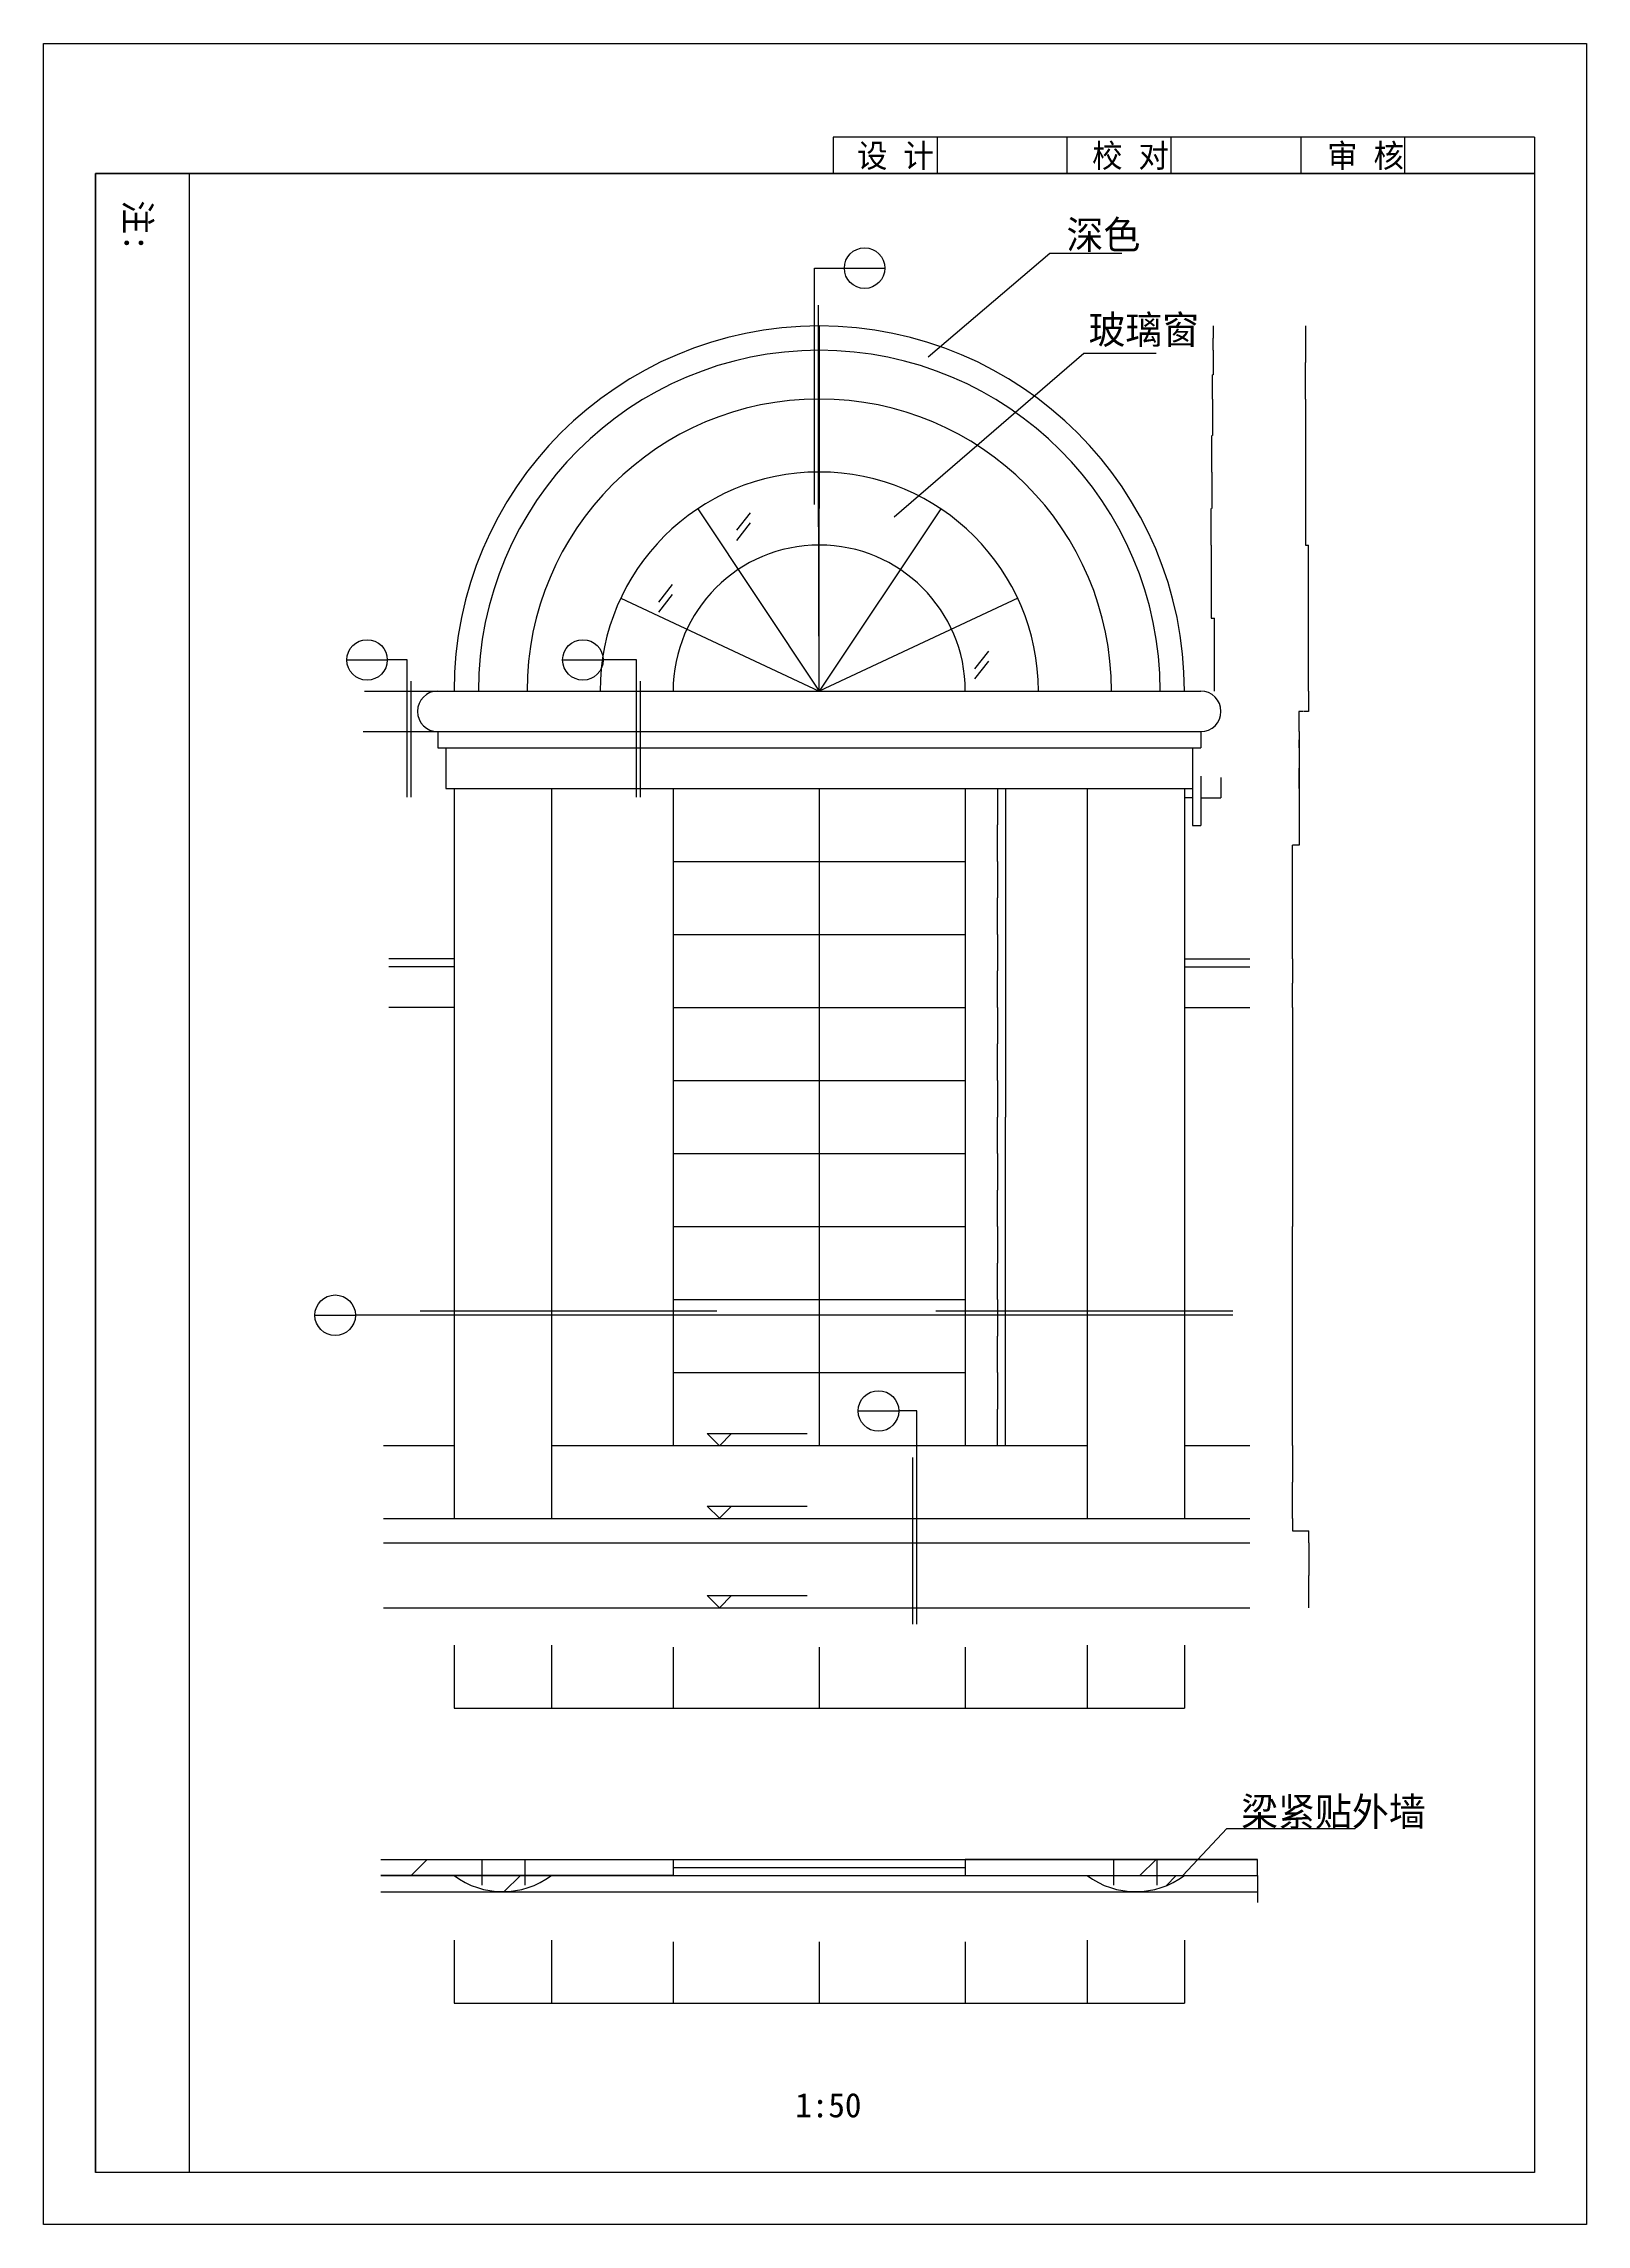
# Model space of a CAD drawing. Header units: metres. Extents: x 0 to 37952, y 0 to 32581.
# Drawn here: x 18944 to 37952, y 5701 to 32581 of the extents above; entities that cross this region are included whole.
import ezdxf

# ---------------------------------------------------------------- set-up
doc = ezdxf.new("R2010")
doc.units = ezdxf.units.M
for name, color, linetype in [('DIMENSION$', 3, 'Continuous'), ('PL', 5, 'Continuous'), ('PUB_DIM', 3, 'Continuous'), ('PUB_TEXT', 7, 'Continuous'), ('SYMBLE$', 7, 'Continuous'), ('TK', 143, 'Continuous')]:
    doc.layers.add(name, color=color, linetype=linetype)
doc.dimstyles.get("Standard").update_dxf_attribs({"dimtxt": 2.5, "dimasz": 2.5, "dimexe": 1.25, "dimexo": 0.625, "dimtad": 1, "dimcen": 2.5, "dimazin": 3, "dimtfac": 1, "dimtmove": 0, "dimatfit": 3})

# ---------------------------------------------------------------- blocks, each defined once
blk = doc.blocks.new('_INDEX')
blk.add_line((-0.5, 0), (0.5, 0))
blk.add_circle((0, 0), 0.5)
blk = doc.blocks.new('*D1')
for p, q in [((34490.77, 29100), (34490.77, 28650)), ((34490.52, 28650), (34490.27, 28650)), ((34490.77, 28200), (34490.77, 28650)), ((34490.77, 28650), (34490.77, 28650)), ((34491.02, 28650), (34491.27, 28650))]:
    blk.add_line(p, q)
at = {"layer": 'Defpoints'}
for p in [(34490.77, 29100), (34490.77, 28650), (34490.77, 28200)]:
    blk.add_point(p, dxfattribs=at)
at = {"layer": 'DIMENSION$', "insert": (34490.77, 28651.125), "char_height": 1, "attachment_point": 5}
blk.add_mtext('0', dxfattribs=at)
blk = doc.blocks.new('*D2')
for p, q in [((34490.77, 28200), (34490.77, 26400)), ((34491.02, 26400), (34507.775, 26400)), ((34512.775, 26400), (34529.53, 26400)), ((34529.78, 24600), (34529.78, 26400))]:
    blk.add_line(p, q)
at = {"layer": 'Defpoints'}
for p in [(34490.77, 28200), (34490.77, 26400), (34529.78, 24600)]:
    blk.add_point(p, dxfattribs=at)
at = {"layer": 'DIMENSION$', "insert": (34510.275, 26400), "char_height": 1, "attachment_point": 5}
blk.add_mtext('39,01', dxfattribs=at)
blk = doc.blocks.new('*D3')
for p, q in [((34529.78, 24600), (34529.78, 24350)), ((34467.545, 24350), (34411.06, 24350)), ((34411.31, 24100), (34411.31, 24350)), ((34530.03, 24350), (34473.545, 24350))]:
    blk.add_line(p, q)
at = {"layer": 'Defpoints'}
for p in [(34529.78, 24600), (34529.78, 24350), (34411.31, 24100)]:
    blk.add_point(p, dxfattribs=at)
at = {"layer": 'DIMENSION$', "insert": (34470.545, 24350), "char_height": 1, "attachment_point": 5}
blk.add_mtext('118,47', dxfattribs=at)
blk = doc.blocks.new('*D4')
for p, q in [((34411.31, 24100), (34411.31, 22700)), ((34368.045, 22700), (34329.53, 22700)), ((34329.78, 21300), (34329.78, 22700)), ((34411.56, 22700), (34373.045, 22700))]:
    blk.add_line(p, q)
at = {"layer": 'Defpoints'}
for p in [(34411.31, 24100), (34411.31, 22700), (34329.78, 21300)]:
    blk.add_point(p, dxfattribs=at)
at = {"layer": 'DIMENSION$', "insert": (34370.545, 22700), "char_height": 1, "attachment_point": 5}
blk.add_mtext('81,53', dxfattribs=at)
blk = doc.blocks.new('*D5')
for p, q in [((34329.78, 21300), (34329.78, 21000)), ((34329.53, 21000), (34329.28, 21000)), ((34329.78, 20700), (34329.78, 21000)), ((34329.78, 21000), (34329.78, 21000)), ((34330.03, 21000), (34330.28, 21000))]:
    blk.add_line(p, q)
at = {"layer": 'Defpoints'}
for p in [(34329.78, 21300), (34329.78, 21000), (34329.78, 20700)]:
    blk.add_point(p, dxfattribs=at)
at = {"layer": 'DIMENSION$', "insert": (34329.78, 21001.125), "char_height": 1, "attachment_point": 5}
blk.add_mtext('0', dxfattribs=at)
blk = doc.blocks.new('*D6')
for p, q in [((34329.78, 20700), (34329.78, 18000)), ((34329.53, 18000), (34329.28, 18000)), ((34329.78, 15300), (34329.78, 18000)), ((34329.78, 18000), (34329.78, 18000)), ((34330.03, 18000), (34330.28, 18000))]:
    blk.add_line(p, q)
at = {"layer": 'Defpoints'}
for p in [(34329.78, 20700), (34329.78, 18000), (34329.78, 15300)]:
    blk.add_point(p, dxfattribs=at)
at = {"layer": 'DIMENSION$', "insert": (34329.78, 18001.125), "char_height": 1, "attachment_point": 5}
blk.add_mtext('0', dxfattribs=at)
blk = doc.blocks.new('*D7')
for p, q in [((34329.78, 15300), (34329.78, 14850)), ((34329.53, 14850), (34329.28, 14850)), ((34329.78, 14400), (34329.78, 14850)), ((34329.78, 14850), (34329.78, 14850)), ((34330.03, 14850), (34330.28, 14850))]:
    blk.add_line(p, q)
at = {"layer": 'Defpoints'}
for p in [(34329.78, 15300), (34329.78, 14850), (34329.78, 14400)]:
    blk.add_point(p, dxfattribs=at)
at = {"layer": 'DIMENSION$', "insert": (34329.78, 14851.125), "char_height": 1, "attachment_point": 5}
blk.add_mtext('0', dxfattribs=at)
blk = doc.blocks.new('*D8')
for p, q in [((34329.78, 14400), (34329.78, 14250)), ((34330.03, 14250), (34428.84, 14250)), ((34434.84, 14250), (34533.65, 14250)), ((34533.9, 14100), (34533.9, 14250))]:
    blk.add_line(p, q)
at = {"layer": 'Defpoints'}
for p in [(34329.78, 14400), (34329.78, 14250), (34533.9, 14100)]:
    blk.add_point(p, dxfattribs=at)
at = {"layer": 'DIMENSION$', "insert": (34431.84, 14250), "char_height": 1, "attachment_point": 5}
blk.add_mtext('204,12', dxfattribs=at)
blk = doc.blocks.new('*D9')
for p, q in [((34533.9, 14100), (34533.9, 13700)), ((34533.65, 13700), (34533.4, 13700)), ((34533.9, 13300), (34533.9, 13700)), ((34533.9, 13700), (34533.9, 13700)), ((34534.15, 13700), (34534.4, 13700))]:
    blk.add_line(p, q)
at = {"layer": 'Defpoints'}
for p in [(34533.9, 14100), (34533.9, 13700), (34533.9, 13300)]:
    blk.add_point(p, dxfattribs=at)
at = {"layer": 'DIMENSION$', "insert": (34533.9, 13701.125), "char_height": 1, "attachment_point": 5}
blk.add_mtext('0', dxfattribs=at)
blk = doc.blocks.new('*D10')
for p, q in [((24000, 12838.49), (24000, 12063.49)), ((25200, 12838.49), (25200, 12063.49)), ((24000.25, 12063.49), (24598, 12063.49)), ((24602, 12063.49), (25199.75, 12063.49))]:
    blk.add_line(p, q)
at = {"layer": 'Defpoints'}
for p in [(24000, 12838.49), (25200, 12838.49), (24000, 12063.49)]:
    blk.add_point(p, dxfattribs=at)
at = {"layer": 'DIMENSION$', "insert": (24600, 12063.49), "char_height": 1, "attachment_point": 5}
blk.add_mtext('1200', dxfattribs=at)
blk = doc.blocks.new('*D11')
for p, q in [((25200, 12838.49), (25200, 12063.49)), ((26700, 12816.5), (26700, 12063.49)), ((25200.25, 12063.49), (25948, 12063.49)), ((25952, 12063.49), (26699.75, 12063.49))]:
    blk.add_line(p, q)
at = {"layer": 'Defpoints'}
for p in [(25200, 12838.49), (26700, 12816.5), (25200, 12063.49)]:
    blk.add_point(p, dxfattribs=at)
at = {"layer": 'DIMENSION$', "insert": (25950, 12063.49), "char_height": 1, "attachment_point": 5}
blk.add_mtext('1500', dxfattribs=at)
blk = doc.blocks.new('*D12')
for p, q in [((26700, 12816.5), (26700, 12063.49)), ((28500, 12816.5), (28500, 12063.49)), ((26700.25, 12063.49), (27598, 12063.49)), ((27602, 12063.49), (28499.75, 12063.49))]:
    blk.add_line(p, q)
at = {"layer": 'Defpoints'}
for p in [(26700, 12816.5), (28500, 12816.5), (26700, 12063.49)]:
    blk.add_point(p, dxfattribs=at)
at = {"layer": 'DIMENSION$', "insert": (27600, 12063.49), "char_height": 1, "attachment_point": 5}
blk.add_mtext('1800', dxfattribs=at)
blk = doc.blocks.new('*D13')
for p, q in [((28500, 12816.5), (28500, 12063.49)), ((30300, 12816.5), (30300, 12063.49)), ((28500.25, 12063.49), (29398, 12063.49)), ((29402, 12063.49), (30299.75, 12063.49))]:
    blk.add_line(p, q)
at = {"layer": 'Defpoints'}
for p in [(28500, 12816.5), (30300, 12816.5), (28500, 12063.49)]:
    blk.add_point(p, dxfattribs=at)
at = {"layer": 'DIMENSION$', "insert": (29400, 12063.49), "char_height": 1, "attachment_point": 5}
blk.add_mtext('1800', dxfattribs=at)
blk = doc.blocks.new('*D14')
for p, q in [((30300, 12816.5), (30300, 12063.49)), ((31800, 12838.49), (31800, 12063.49)), ((30300.25, 12063.49), (31048, 12063.49)), ((31052, 12063.49), (31799.75, 12063.49))]:
    blk.add_line(p, q)
at = {"layer": 'Defpoints'}
for p in [(30300, 12816.5), (31800, 12838.49), (30300, 12063.49)]:
    blk.add_point(p, dxfattribs=at)
at = {"layer": 'DIMENSION$', "insert": (31050, 12063.49), "char_height": 1, "attachment_point": 5}
blk.add_mtext('1500', dxfattribs=at)
blk = doc.blocks.new('*D15')
for p, q in [((31800, 12838.49), (31800, 12063.49)), ((33000, 12838.49), (33000, 12063.49)), ((31800.25, 12063.49), (32398, 12063.49)), ((32402, 12063.49), (32999.75, 12063.49))]:
    blk.add_line(p, q)
at = {"layer": 'Defpoints'}
for p in [(31800, 12838.49), (33000, 12838.49), (31800, 12063.49)]:
    blk.add_point(p, dxfattribs=at)
at = {"layer": 'DIMENSION$', "insert": (32400, 12063.49), "char_height": 1, "attachment_point": 5}
blk.add_mtext('1200', dxfattribs=at)
blk = doc.blocks.new('*D16')
for p, q in [((30696.87, 16200), (30696.87, 15750)), ((30696.62, 15750), (30696.37, 15750)), ((30696.87, 15300), (30696.87, 15750)), ((30696.87, 15750), (30696.87, 15750)), ((30697.12, 15750), (30697.37, 15750))]:
    blk.add_line(p, q)
at = {"layer": 'Defpoints'}
for p in [(30696.87, 16200), (30696.87, 15750), (30696.87, 15300)]:
    blk.add_point(p, dxfattribs=at)
at = {"layer": 'DIMENSION$', "insert": (30696.87, 15751.125), "char_height": 1, "attachment_point": 5}
blk.add_mtext('0', dxfattribs=at)
blk = doc.blocks.new('*D17')
for p, q in [((30696.87, 17100), (30696.87, 16650)), ((30696.62, 16650), (30696.37, 16650)), ((30696.87, 16200), (30696.87, 16650)), ((30696.87, 16650), (30696.87, 16650)), ((30697.12, 16650), (30697.37, 16650))]:
    blk.add_line(p, q)
at = {"layer": 'Defpoints'}
for p in [(30696.87, 17100), (30696.87, 16650), (30696.87, 16200)]:
    blk.add_point(p, dxfattribs=at)
at = {"layer": 'DIMENSION$', "insert": (30696.87, 16651.125), "char_height": 1, "attachment_point": 5}
blk.add_mtext('0', dxfattribs=at)
blk = doc.blocks.new('*D18')
for p, q in [((30696.87, 18000), (30696.87, 17550)), ((30696.62, 17550), (30696.37, 17550)), ((30696.87, 17100), (30696.87, 17550)), ((30696.87, 17550), (30696.87, 17550)), ((30697.12, 17550), (30697.37, 17550))]:
    blk.add_line(p, q)
at = {"layer": 'Defpoints'}
for p in [(30696.87, 18000), (30696.87, 17550), (30696.87, 17100)]:
    blk.add_point(p, dxfattribs=at)
at = {"layer": 'DIMENSION$', "insert": (30696.87, 17551.125), "char_height": 1, "attachment_point": 5}
blk.add_mtext('0', dxfattribs=at)
blk = doc.blocks.new('*D19')
for p, q in [((30696.87, 18900), (30696.87, 18450)), ((30696.62, 18450), (30696.37, 18450)), ((30696.87, 18000), (30696.87, 18450)), ((30696.87, 18450), (30696.87, 18450)), ((30697.12, 18450), (30697.37, 18450))]:
    blk.add_line(p, q)
at = {"layer": 'Defpoints'}
for p in [(30696.87, 18900), (30696.87, 18450), (30696.87, 18000)]:
    blk.add_point(p, dxfattribs=at)
at = {"layer": 'DIMENSION$', "insert": (30696.87, 18451.125), "char_height": 1, "attachment_point": 5}
blk.add_mtext('0', dxfattribs=at)
blk = doc.blocks.new('*D20')
for p, q in [((30696.87, 19800), (30696.87, 19350)), ((30696.62, 19350), (30696.37, 19350)), ((30696.87, 18900), (30696.87, 19350)), ((30696.87, 19350), (30696.87, 19350)), ((30697.12, 19350), (30697.37, 19350))]:
    blk.add_line(p, q)
at = {"layer": 'Defpoints'}
for p in [(30696.87, 19800), (30696.87, 19350), (30696.87, 18900)]:
    blk.add_point(p, dxfattribs=at)
at = {"layer": 'DIMENSION$', "insert": (30696.87, 19351.125), "char_height": 1, "attachment_point": 5}
blk.add_mtext('0', dxfattribs=at)
blk = doc.blocks.new('*D21')
for p, q in [((30696.87, 20700), (30696.87, 20250)), ((30696.62, 20250), (30696.37, 20250)), ((30696.87, 19800), (30696.87, 20250)), ((30696.87, 20250), (30696.87, 20250)), ((30697.12, 20250), (30697.37, 20250))]:
    blk.add_line(p, q)
at = {"layer": 'Defpoints'}
for p in [(30696.87, 20700), (30696.87, 20250), (30696.87, 19800)]:
    blk.add_point(p, dxfattribs=at)
at = {"layer": 'DIMENSION$', "insert": (30696.87, 20251.125), "char_height": 1, "attachment_point": 5}
blk.add_mtext('0', dxfattribs=at)
blk = doc.blocks.new('*D22')
for p, q in [((30696.87, 21600), (30696.87, 21150)), ((30696.62, 21150), (30696.37, 21150)), ((30696.87, 20700), (30696.87, 21150)), ((30696.87, 21150), (30696.87, 21150)), ((30697.12, 21150), (30697.37, 21150))]:
    blk.add_line(p, q)
at = {"layer": 'Defpoints'}
for p in [(30696.87, 21600), (30696.87, 21150), (30696.87, 20700)]:
    blk.add_point(p, dxfattribs=at)
at = {"layer": 'DIMENSION$', "insert": (30696.87, 21151.125), "char_height": 1, "attachment_point": 5}
blk.add_mtext('0', dxfattribs=at)
blk = doc.blocks.new('*D23')
for p, q in [((30696.87, 22500), (30696.87, 22050)), ((30696.62, 22050), (30696.37, 22050)), ((30696.87, 21600), (30696.87, 22050)), ((30696.87, 22050), (30696.87, 22050)), ((30697.12, 22050), (30697.37, 22050))]:
    blk.add_line(p, q)
at = {"layer": 'Defpoints'}
for p in [(30696.87, 22500), (30696.87, 22050), (30696.87, 21600)]:
    blk.add_point(p, dxfattribs=at)
at = {"layer": 'DIMENSION$', "insert": (30696.87, 22051.125), "char_height": 1, "attachment_point": 5}
blk.add_mtext('0', dxfattribs=at)
blk = doc.blocks.new('*D24')
for p, q in [((30696.87, 23400), (30696.87, 22950)), ((30696.62, 22950), (30696.37, 22950)), ((30696.87, 22500), (30696.87, 22950)), ((30696.87, 22950), (30696.87, 22950)), ((30697.12, 22950), (30697.37, 22950))]:
    blk.add_line(p, q)
at = {"layer": 'Defpoints'}
for p in [(30696.87, 23400), (30696.87, 22950), (30696.87, 22500)]:
    blk.add_point(p, dxfattribs=at)
at = {"layer": 'DIMENSION$', "insert": (30696.87, 22951.125), "char_height": 1, "attachment_point": 5}
blk.add_mtext('0', dxfattribs=at)
blk = doc.blocks.new('*D25')
for p, q in [((30796.16, 23400), (30796.16, 19350)), ((30795.91, 19350), (30795.66, 19350)), ((30796.16, 15300), (30796.16, 19350)), ((30796.16, 19350), (30796.16, 19350)), ((30796.41, 19350), (30796.66, 19350))]:
    blk.add_line(p, q)
at = {"layer": 'Defpoints'}
for p in [(30796.16, 23400), (30796.16, 19350), (30796.16, 15300)]:
    blk.add_point(p, dxfattribs=at)
at = {"layer": 'DIMENSION$', "insert": (30796.16, 19351.125), "char_height": 1, "attachment_point": 5}
blk.add_mtext('0', dxfattribs=at)
blk = doc.blocks.new('*D27')
for p, q in [((33000, 23400), (33000, 23288.28)), ((33100, 23400), (33100, 23288.28)), ((33000.25, 23288.28), (33048.5, 23288.28)), ((33051.5, 23288.28), (33099.75, 23288.28))]:
    blk.add_line(p, q)
at = {"layer": 'Defpoints'}
for p in [(33000, 23400), (33100, 23400), (33000, 23288.28)]:
    blk.add_point(p, dxfattribs=at)
at = {"layer": 'DIMENSION$', "insert": (33050, 23288.28), "char_height": 1, "attachment_point": 5}
blk.add_mtext('100', dxfattribs=at)
blk = doc.blocks.new('*D28')
for p, q in [((33100, 23400), (33100, 22944.36)), ((33200, 23550.71), (33200, 22944.36)), ((33100.25, 22944.36), (33148.5, 22944.36)), ((33151.5, 22944.36), (33199.75, 22944.36))]:
    blk.add_line(p, q)
at = {"layer": 'Defpoints'}
for p in [(33100, 23400), (33200, 23550.71), (33100, 22944.36)]:
    blk.add_point(p, dxfattribs=at)
at = {"layer": 'DIMENSION$', "insert": (33150, 22944.36), "char_height": 1, "attachment_point": 5}
blk.add_mtext('100', dxfattribs=at)
blk = doc.blocks.new('*D29')
for p, q in [((33200, 23529.74), (33200, 23285.82)), ((33450, 23536.68), (33450, 23285.82)), ((33200.25, 23285.82), (33323.5, 23285.82)), ((33326.5, 23285.82), (33449.75, 23285.82))]:
    blk.add_line(p, q)
at = {"layer": 'Defpoints'}
for p in [(33200, 23529.74), (33450, 23536.68), (33200, 23285.82)]:
    blk.add_point(p, dxfattribs=at)
at = {"layer": 'DIMENSION$', "insert": (33325, 23285.82), "char_height": 1, "attachment_point": 5}
blk.add_mtext('250', dxfattribs=at)
blk = doc.blocks.new('*D30')
for p, q in [((28500, 9181.74), (28500, 8428.73)), ((30300, 9181.74), (30300, 8428.73)), ((28500.25, 8428.73), (29398, 8428.73)), ((29402, 8428.73), (30299.75, 8428.73))]:
    blk.add_line(p, q)
at = {"layer": 'Defpoints'}
for p in [(28500, 9181.74), (30300, 9181.74), (28500, 8428.73)]:
    blk.add_point(p, dxfattribs=at)
at = {"layer": 'DIMENSION$', "insert": (29400, 8428.73), "char_height": 1, "attachment_point": 5}
blk.add_mtext('1800', dxfattribs=at)
blk = doc.blocks.new('*D31')
for p, q in [((25200, 9203.73), (25200, 8428.73)), ((26700, 9181.74), (26700, 8428.73)), ((25200.25, 8428.73), (25948, 8428.73)), ((25952, 8428.73), (26699.75, 8428.73))]:
    blk.add_line(p, q)
at = {"layer": 'Defpoints'}
for p in [(25200, 9203.73), (26700, 9181.74), (25200, 8428.73)]:
    blk.add_point(p, dxfattribs=at)
at = {"layer": 'DIMENSION$', "insert": (25950, 8428.73), "char_height": 1, "attachment_point": 5}
blk.add_mtext('1500', dxfattribs=at)
blk = doc.blocks.new('*D32')
for p, q in [((24000, 9203.73), (24000, 8428.73)), ((25200, 9203.73), (25200, 8428.73)), ((24000.25, 8428.73), (24598, 8428.73)), ((24602, 8428.73), (25199.75, 8428.73))]:
    blk.add_line(p, q)
at = {"layer": 'Defpoints'}
for p in [(24000, 9203.73), (25200, 9203.73), (24000, 8428.73)]:
    blk.add_point(p, dxfattribs=at)
at = {"layer": 'DIMENSION$', "insert": (24600, 8428.73), "char_height": 1, "attachment_point": 5}
blk.add_mtext('1200', dxfattribs=at)
blk = doc.blocks.new('*D33')
for p, q in [((26700, 9181.74), (26700, 8428.73)), ((28500, 9181.74), (28500, 8428.73)), ((26700.25, 8428.73), (27598, 8428.73)), ((27602, 8428.73), (28499.75, 8428.73))]:
    blk.add_line(p, q)
at = {"layer": 'Defpoints'}
for p in [(26700, 9181.74), (28500, 9181.74), (26700, 8428.73)]:
    blk.add_point(p, dxfattribs=at)
at = {"layer": 'DIMENSION$', "insert": (27600, 8428.73), "char_height": 1, "attachment_point": 5}
blk.add_mtext('1800', dxfattribs=at)
blk = doc.blocks.new('*D34')
for p, q in [((31800, 9203.73), (31800, 8428.73)), ((33000, 9203.73), (33000, 8428.73)), ((31800.25, 8428.73), (32398, 8428.73)), ((32402, 8428.73), (32999.75, 8428.73))]:
    blk.add_line(p, q)
at = {"layer": 'Defpoints'}
for p in [(31800, 9203.73), (33000, 9203.73), (31800, 8428.73)]:
    blk.add_point(p, dxfattribs=at)
at = {"layer": 'DIMENSION$', "insert": (32400, 8428.73), "char_height": 1, "attachment_point": 5}
blk.add_mtext('1200', dxfattribs=at)
blk = doc.blocks.new('*D35')
for p, q in [((30300, 9181.74), (30300, 8428.73)), ((31800, 9203.73), (31800, 8428.73)), ((30300.25, 8428.73), (31048, 8428.73)), ((31052, 8428.73), (31799.75, 8428.73))]:
    blk.add_line(p, q)
at = {"layer": 'Defpoints'}
for p in [(30300, 9181.74), (31800, 9203.73), (30300, 8428.73)]:
    blk.add_point(p, dxfattribs=at)
at = {"layer": 'DIMENSION$', "insert": (31050, 8428.73), "char_height": 1, "attachment_point": 5}
blk.add_mtext('1500', dxfattribs=at)
blk = doc.blocks.new('*D36')
for p, q in [((33899.75, 10200), (33899.5, 10200)), ((33900, 10200), (33900, 10200)), ((33900, 10000), (33900, 10200)), ((33900, 10200), (33900, 10200)), ((33900.25, 10200), (33900.5, 10200))]:
    blk.add_line(p, q)
at = {"layer": 'Defpoints'}
for p in [(33900, 10200), (33900, 10200), (33900, 10000)]:
    blk.add_point(p, dxfattribs=at)
at = {"layer": 'DIMENSION$', "insert": (33900, 10201.125), "char_height": 1, "attachment_point": 5}
blk.add_mtext('0', dxfattribs=at)
blk = doc.blocks.new('*D37')
for p, q in [((33900, 10000), (33900, 9668.13)), ((33900, 9800), (33900, 9668.13)), ((33899.75, 9668.13), (33899.5, 9668.13)), ((33900, 9668.13), (33900, 9668.13)), ((33900.25, 9668.13), (33900.5, 9668.13))]:
    blk.add_line(p, q)
at = {"layer": 'Defpoints'}
for p in [(33900, 10000), (33900, 9800), (33900, 9668.13)]:
    blk.add_point(p, dxfattribs=at)
at = {"layer": 'DIMENSION$', "insert": (33900, 9669.255), "char_height": 1, "attachment_point": 5}
blk.add_mtext('300', dxfattribs=at)
blk = doc.blocks.new('*D38')
for p, q in [((33354.74, 29100), (33354.74, 28950)), ((33354.49, 28950), (33354.24, 28950)), ((33354.74, 28800), (33354.74, 28950)), ((33354.74, 28950), (33354.74, 28950)), ((33354.99, 28950), (33355.24, 28950))]:
    blk.add_line(p, q)
at = {"layer": 'Defpoints'}
for p in [(33354.74, 29100), (33354.74, 28950), (33354.74, 28800)]:
    blk.add_point(p, dxfattribs=at)
at = {"layer": 'DIMENSION$', "insert": (33354.74, 28951.125), "char_height": 1, "attachment_point": 5}
blk.add_mtext('0', dxfattribs=at)
blk = doc.blocks.new('*D39')
for p, q in [((33354.74, 28800), (33354.74, 28499.99)), ((33347.59, 28499.99), (33344.19, 28499.99)), ((33344.44, 28199.99), (33344.44, 28499.99)), ((33354.99, 28499.99), (33351.59, 28499.99))]:
    blk.add_line(p, q)
at = {"layer": 'Defpoints'}
for p in [(33354.74, 28800), (33354.74, 28499.99), (33344.44, 28199.99)]:
    blk.add_point(p, dxfattribs=at)
at = {"layer": 'DIMENSION$', "insert": (33349.59, 28499.99), "char_height": 1, "attachment_point": 5}
blk.add_mtext('10,3', dxfattribs=at)
blk = doc.blocks.new('*D40')
for p, q in [((33344.44, 28199.99), (33344.44, 27749.66)), ((33339.12, 27749.66), (33336.55, 27749.66)), ((33336.8, 27299.33), (33336.8, 27749.66)), ((33344.69, 27749.66), (33342.12, 27749.66))]:
    blk.add_line(p, q)
at = {"layer": 'Defpoints'}
for p in [(33344.44, 28199.99), (33344.44, 27749.66), (33336.8, 27299.33)]:
    blk.add_point(p, dxfattribs=at)
at = {"layer": 'DIMENSION$', "insert": (33340.62, 27749.66), "char_height": 1, "attachment_point": 5}
blk.add_mtext('900', dxfattribs=at)
blk = doc.blocks.new('*D41')
for p, q in [((33336.8, 27299.33), (33336.8, 26849.44)), ((33330.73, 26849.44), (33328.41, 26849.44)), ((33328.66, 26399.55), (33328.66, 26849.44)), ((33337.05, 26849.44), (33334.73, 26849.44))]:
    blk.add_line(p, q)
at = {"layer": 'Defpoints'}
for p in [(33336.8, 27299.33), (33336.8, 26849.44), (33328.66, 26399.55)]:
    blk.add_point(p, dxfattribs=at)
at = {"layer": 'DIMENSION$', "insert": (33332.73, 26849.44), "char_height": 1, "attachment_point": 5}
blk.add_mtext('8,14', dxfattribs=at)
blk = doc.blocks.new('*D42')
for p, q in [((33328.66, 26399.55), (33328.66, 25499.78)), ((33328.91, 25499.78), (33346.76, 25499.78)), ((33350.76, 25499.78), (33368.61, 25499.78)), ((33368.86, 24600), (33368.86, 25499.78))]:
    blk.add_line(p, q)
at = {"layer": 'Defpoints'}
for p in [(33328.66, 26399.55), (33328.66, 25499.78), (33368.86, 24600)]:
    blk.add_point(p, dxfattribs=at)
at = {"layer": 'DIMENSION$', "insert": (33348.76, 25499.78), "char_height": 1, "attachment_point": 5}
blk.add_mtext('40,2', dxfattribs=at)
blk = doc.blocks.new('*D43')
for p, q in [((28493.13, 26399.99), (28493.13, 25499.99)), ((28494.565, 25499.99), (28492.88, 25499.99)), ((28500.25, 25499.99), (28498.565, 25499.99)), ((28500, 24600), (28500, 25499.99))]:
    blk.add_line(p, q)
at = {"layer": 'Defpoints'}
for p in [(28493.13, 26399.99), (28500, 25499.99), (28500, 24600)]:
    blk.add_point(p, dxfattribs=at)
at = {"layer": 'DIMENSION$', "insert": (28496.565, 25499.99), "char_height": 1, "attachment_point": 5}
blk.add_mtext('6,87', dxfattribs=at)
blk = doc.blocks.new('*D44')
for p, q in [((28489.7, 27299.98), (28489.7, 25949.99)), ((28492.85, 25949.99), (28489.45, 25949.99)), ((28500.25, 25949.99), (28496.85, 25949.99)), ((28500, 24600), (28500, 25949.99))]:
    blk.add_line(p, q)
at = {"layer": 'Defpoints'}
for p in [(28489.7, 27299.98), (28500, 25949.99), (28500, 24600)]:
    blk.add_point(p, dxfattribs=at)
at = {"layer": 'DIMENSION$', "insert": (28494.85, 25949.99), "char_height": 1, "attachment_point": 5}
blk.add_mtext('10,3', dxfattribs=at)
blk = doc.blocks.new('*D45')
for p, q in [((28489.7, 28199.99), (28489.7, 26399.99)), ((28492.85, 26399.99), (28489.45, 26399.99)), ((28500.25, 26399.99), (28496.85, 26399.99)), ((28500, 24600), (28500, 26399.99))]:
    blk.add_line(p, q)
at = {"layer": 'Defpoints'}
for p in [(28489.7, 28199.99), (28500, 26399.99), (28500, 24600)]:
    blk.add_point(p, dxfattribs=at)
at = {"layer": 'DIMENSION$', "insert": (28494.85, 26399.99), "char_height": 1, "attachment_point": 5}
blk.add_mtext('10,3', dxfattribs=at)
blk = doc.blocks.new('*D46')
for p, q in [((28489.7, 28799.99), (28489.7, 26699.99)), ((28492.85, 26699.99), (28489.45, 26699.99)), ((28500.25, 26699.99), (28496.85, 26699.99)), ((28500, 24600), (28500, 26699.99))]:
    blk.add_line(p, q)
at = {"layer": 'Defpoints'}
for p in [(28489.7, 28799.99), (28500, 26699.99), (28500, 24600)]:
    blk.add_point(p, dxfattribs=at)
at = {"layer": 'DIMENSION$', "insert": (28494.85, 26699.99), "char_height": 1, "attachment_point": 5}
blk.add_mtext('10,3', dxfattribs=at)
blk = doc.blocks.new('*D47')
for p, q in [((28500, 29100), (28500, 26850)), ((28499.75, 26850), (28499.5, 26850)), ((28500, 24600), (28500, 26850)), ((28500, 26850), (28500, 26850)), ((28500.25, 26850), (28500.5, 26850))]:
    blk.add_line(p, q)
at = {"layer": 'Defpoints'}
for p in [(28500, 29100), (28500, 26850), (28500, 24600)]:
    blk.add_point(p, dxfattribs=at)
at = {"layer": 'DIMENSION$', "insert": (28500, 26851.125), "char_height": 1, "attachment_point": 5}
blk.add_mtext('0', dxfattribs=at)
blk = doc.blocks.new('*D48')
for p, q in [((34411.06, 24000), (34410.81, 24000)), ((34411.31, 24100), (34411.31, 24000)), ((34411.31, 23900), (34411.31, 24000)), ((34411.31, 24000), (34411.31, 24000)), ((34411.56, 24000), (34411.81, 24000))]:
    blk.add_line(p, q)
at = {"layer": 'Defpoints'}
for p in [(34411.31, 24100), (34411.31, 24000), (34411.31, 23900)]:
    blk.add_point(p, dxfattribs=at)
at = {"layer": 'DIMENSION$', "insert": (34411.31, 24001.125), "char_height": 1, "attachment_point": 5}
blk.add_mtext('0', dxfattribs=at)
blk = doc.blocks.new('*D49')
for p, q in [((34411.31, 23900), (34411.31, 23650)), ((34411.56, 23650), (34413.37, 23650)), ((34413.62, 23400), (34413.62, 23650))]:
    blk.add_line(p, q)
at = {"layer": 'Defpoints'}
for p in [(34411.31, 23900), (34411.31, 23650), (34413.62, 23400)]:
    blk.add_point(p, dxfattribs=at)
at = {"layer": 'DIMENSION$', "insert": (34412.465, 23651.125), "char_height": 1, "attachment_point": 5}
blk.add_mtext('2,31', dxfattribs=at)

msp = doc.modelspace()

# ---------------------------------------------------------------- hatches: boundary and pattern name
h = msp.add_hatch()
h.set_pattern_fill('ANSI31', scale=1000)
h.paths.add_polyline_path([(26700, 10200), (23100, 10200), (23100, 10000), (26700, 10000)])
h.paths.add_polyline_path([(33167.29, 10200), (30300, 10200), (30300, 10000), (32980.97, 10000)])
h.paths.add_polyline_path([(33900, 10200), (33167.29, 10200), (32980.97, 10000), (33900, 10000)])
h = msp.add_hatch()
h.set_pattern_fill('AN33C', scale=300)
h.set_pattern_definition([(45, (0, 0), (-673.52, 673.52), [])])
h.paths.add_polyline_path([(25200, 10000), (24000, 10000, 0.33)])
h.paths.add_polyline_path([(33000, 10000), (31800, 10000, 0.33)])

# ---------------------------------------------------------------- linework, layer by layer
for p, q in [((29842.38, 28721.08), (31339.18, 29997.95)), ((31339.18, 29997.95), (32229.29, 29997.95)), ((29422.02, 26746.59), (31761.77, 28764.95)), ((31761.77, 28764.95), (32651.89, 28764.95)), ((28500, 24600), (28489.7, 27299.98)), ((27002.73, 26846.81), (28500, 24600)), ((27650.86, 26798.89), (27480.15, 26581.79)), ((27650.86, 26674.83), (27480.15, 26457.74)), ((29997.27, 26846.81), (28500, 24600)), ((26688.67, 25914.99), (26517.95, 25697.89)), ((26054.99, 25745.4), (28500, 24600)), ((26688.67, 25790.94), (26517.95, 25573.84)), ((30945.01, 25745.4), (28500, 24600)), ((30583.99, 25093.12), (30413.28, 24876.02)), ((30583.99, 24969.07), (30413.28, 24751.97)), ((22897.31, 24600), (33200, 24600)), ((22881.48, 24100), (33200, 24100)), ((23800, 24100), (23800, 23900)), ((33200, 24100), (33200, 23900)), ((23800, 23900), (33200, 23900)), ((23900, 23900), (23900, 23400)), ((33100, 23900), (33100, 23400)), ((23900, 23400), (33100, 23400)), ((24000, 23400), (24000, 14400)), ((25200, 23400), (25200, 14400)), ((26700, 23400), (26700, 15300)), ((28500, 23400), (28500, 15300)), ((30300, 23400), (30300, 15300)), ((31800, 23400), (31800, 14400)), ((33000, 23400), (33000, 14400)), ((26700, 22500), (30300, 22500)), ((26700, 21600), (30300, 21600)), ((24000, 21300), (23195.86, 21300)), ((33000, 21300), (33804.14, 21300)), ((24000, 21200), (23195.86, 21200)), ((33000, 21200), (33804.14, 21200)), ((24000, 20700), (23195.86, 20700)), ((26700, 20700), (30300, 20700)), ((33000, 20700), (33804.14, 20700)), ((26700, 19800), (30300, 19800)), ((26700, 18900), (30300, 18900)), ((26700, 18000), (30300, 18000)), ((26700, 17100), (30300, 17100)), ((26700, 16200), (30300, 16200)), ((23132.32, 15300), (24000, 15300)), ((25200, 15300), (31800, 15300)), ((33000, 15300), (33804.13, 15300)), ((23132.32, 14400), (33804.13, 14400)), ((23132.32, 14100), (33804.13, 14100)), ((23132.32, 13300), (33804.13, 13300)), ((32980.97, 10000), (33520.17, 10578.8)), ((33520.17, 10578.8), (35102.82, 10578.8)), ((23100, 10200), (33900, 10200)), ((23100, 10000), (33900, 10000)), ((26700, 10200), (26700, 10000)), ((26700, 10100), (30300, 10100)), ((30300, 10200), (30300, 10000)), ((23100, 9800), (33900, 9800))]:
    msp.add_line(p, q)
for points in [[(27420.74, 15447.06), (27270.74, 15297.06), (27120.74, 15447.06), (28353.17, 15447.06)], [(27420.74, 14553.94), (27270.74, 14403.94), (27120.74, 14553.94), (28353.17, 14553.94)], [(27420.74, 13450.69), (27270.74, 13300.69), (27120.74, 13450.69), (28353.17, 13450.69)], [(24342.14, 10200), (24342.14, 9880.33)], [(24872.47, 10200), (24872.47, 9883.01)], [(32127.53, 10200), (32127.53, 9883.01)], [(32657.86, 10200), (32657.86, 9880.33)]]:
    msp.add_lwpolyline(points)
for points in [[(24000, 10000, 0.33), (25200, 10000, 0.33)], [(31800, 10000, 0.33), (33000, 10000, 0.33)]]:
    msp.add_lwpolyline(points, format="xyb")
for centre, radius, start, end in [((28500, 24600), 4500, 0, 180), ((28500, 24600), 4200, 0, 180), ((28500, 24600), 3600, 0, 180), ((28500, 24600), 2700, 0, 180), ((28500, 24600), 1800, 0, 180), ((23800, 24350), 250, 90, 270), ((33200, 24350), 250, 270, 90)]:
    msp.add_arc(centre, radius, start, end)
at = {"layer": 'PL'}
for points in [[(23100, 10200), (26700, 10200), (26700, 10000), (23100, 10000)], [(33900, 10200), (30300, 10200), (30300, 10000), (33900, 10000)]]:
    msp.add_lwpolyline(points, dxfattribs=at)
at = {"layer": 'PUB_DIM'}
for p, q in [((28439.7, 26899.25), (28439.7, 29812.95)), ((28439.7, 29812.95), (29206.22, 29812.95)), ((23422.37, 24983.37), (23177.19, 24983.37)), ((23422.37, 23292.85), (23422.37, 24983.37)), ((26249.02, 24983.37), (25838.78, 24983.37)), ((26249.02, 23292.85), (26249.02, 24983.37)), ((23134.25, 16906.24), (22785.91, 16906.24)), ((33594.9, 16906.24), (23134.25, 16906.24)), ((29703.4, 15726.37), (29479.7, 15726.37)), ((29703.4, 13100.74), (29703.4, 15726.37))]:
    msp.add_line(p, q, dxfattribs=at)
for points in [[(28489.7, 26899.25), (28489.7, 29357.79)], [(23472.37, 23292.85), (23472.37, 24720.58)], [(26299.02, 23292.85), (26299.02, 24720.58)], [(27240.11, 16956.24), (23583.34, 16956.24)], [(33594.9, 16956.24), (29938.14, 16956.24)], [(29653.4, 13100.74), (29653.4, 15154.69)]]:
    msp.add_lwpolyline(points, dxfattribs=at)
at = {"layer": 'TK'}
for p, q in [((37311.85, 31428.51), (28671.85, 31428.51)), ((28671.85, 31428.51), (28671.85, 30980.51)), ((29951.85, 31428.51), (29951.85, 30980.51)), ((31551.85, 31428.51), (31551.85, 30980.51)), ((32831.85, 31428.51), (32831.85, 30980.51)), ((34431.85, 31428.51), (34431.85, 30980.51)), ((35711.85, 31428.51), (35711.85, 30980.51)), ((37311.85, 31428.51), (37311.85, 30980.51)), ((37311.85, 30980.51), (19583.85, 30980.51)), ((19583.85, 30980.51), (19583.85, 6340.51)), ((20735.85, 30980.51), (20735.85, 6340.51))]:
    msp.add_line(p, q, dxfattribs=at)
for points in [[(18943.85, 32580.51), (37951.85, 32580.51), (37951.85, 5700.51), (18943.85, 5700.51)], [(19583.85, 30980.51), (37311.85, 30980.51), (37311.85, 6340.51), (19583.85, 6340.51)]]:
    msp.add_lwpolyline(points, close=True, dxfattribs=at)
for points in [[(37311.85, 30980.51), (37311.85, 6340.51), (19583.85, 6340.51), (19583.85, 30980.51), (37311.85, 30980.51)], [(20735.85, 30980.51), (20735.85, 6340.51)]]:
    msp.add_lwpolyline(points, dxfattribs=at)

# ---------------------------------------------------------------- block references
at = {"layer": 'PUB_DIM', "xscale": 500, "yscale": 500, "zscale": 500}
for p in [(29059.38, 29812.95), (22928.46, 24983.37), (25588.78, 24983.37), (22535.91, 16906.24), (29229.7, 15726.37)]:
    msp.add_blockref('_INDEX', p, dxfattribs=at)

# ---------------------------------------------------------------- texts
at = {"layer": 'PUB_TEXT'}
for s, p in [('深色', (31546.83, 30048.88)), ('玻璃窗', (31817.02, 28879.34)), ('梁紧贴外墙', (33697.87, 10612.54))]:
    msp.add_text(s, height=350, dxfattribs=at).set_placement(p)
at = {"layer": 'SYMBLE$'}
msp.add_text('1:50', height=300, dxfattribs=at).set_placement((28204.05, 7020.25))
at = {"layer": 'TK'}
for s, p in [('设 计', (28966.59, 31054.9)), ('校 对', (31862.62, 31054.9)), ('审 核', (34758.64, 31054.9))]:
    msp.add_text(s, height=288, dxfattribs=at).set_placement(p)
msp.add_text('注:', height=320, rotation=270, dxfattribs=at).set_placement((19942.7, 30649.61))

# ---------------------------------------------------------------- dimensions: what is measured, and where the dimension line sits
at = {"layer": 'DIMENSION$'}
for base, p1, p2, picture, middle in [((28500, 26850), (28500, 24600), (28500, 29100), '*D47', (28500, 26851.125)), ((33354.74, 28950), (33354.74, 29100), (33354.74, 28800), '*D38', (33354.74, 28951.125)), ((34490.77, 28650), (34490.77, 29100), (34490.77, 28200), '*D1', (34490.77, 28651.125)), ((28500, 26699.99), (28500, 24600), (28489.7, 28799.99), '*D46', (28494.85, 26699.99)), ((33354.74, 28499.99), (33354.74, 28800), (33344.44, 28199.99), '*D39', (33349.59, 28499.99)), ((28500, 26399.99), (28500, 24600), (28489.7, 28199.99), '*D45', (28494.85, 26399.99)), ((34490.77, 26400), (34490.77, 28200), (34529.78, 24600), '*D2', (34510.275, 26400)), ((28500, 25949.99), (28500, 24600), (28489.7, 27299.98), '*D44', (28494.85, 25949.99)), ((33336.8, 26849.44), (33336.8, 27299.33), (33328.66, 26399.55), '*D41', (33332.73, 26849.44)), ((28500, 25499.99), (28500, 24600), (28493.13, 26399.99), '*D43', (28496.565, 25499.99)), ((33328.66, 25499.78), (33328.66, 26399.55), (33368.86, 24600), '*D42', (33348.76, 25499.78)), ((34529.78, 24350), (34529.78, 24600), (34411.31, 24100), '*D3', (34470.545, 24350)), ((34411.31, 22700), (34411.31, 24100), (34329.78, 21300), '*D4', (34370.545, 22700)), ((34411.31, 24000), (34411.31, 24100), (34411.31, 23900), '*D48', (34411.31, 24001.125)), ((34411.31, 23650), (34411.31, 23900), (34413.62, 23400), '*D49', (34412.465, 23651.125)), ((30696.87, 22950), (30696.87, 22500), (30696.87, 23400), '*D24', (30696.87, 22951.125)), ((30796.16, 19350), (30796.16, 15300), (30796.16, 23400), '*D25', (30796.16, 19351.125)), ((33000, 23288.28), (33000, 23400), (33100, 23400), '*D27', (33050, 23288.28)), ((33100, 22944.36), (33100, 23400), (33200, 23550.71), '*D28', (33150, 22944.36)), ((33200, 23285.82), (33200, 23529.74), (33450, 23536.68), '*D29', (33325, 23285.82)), ((30696.87, 22050), (30696.87, 21600), (30696.87, 22500), '*D23', (30696.87, 22051.125)), ((30696.87, 21150), (30696.87, 20700), (30696.87, 21600), '*D22', (30696.87, 21151.125)), ((34329.78, 21000), (34329.78, 21300), (34329.78, 20700), '*D5', (34329.78, 21001.125)), ((30696.87, 20250), (30696.87, 19800), (30696.87, 20700), '*D21', (30696.87, 20251.125)), ((34329.78, 18000), (34329.78, 20700), (34329.78, 15300), '*D6', (34329.78, 18001.125)), ((30696.87, 19350), (30696.87, 18900), (30696.87, 19800), '*D20', (30696.87, 19351.125)), ((30696.87, 18450), (30696.87, 18000), (30696.87, 18900), '*D19', (30696.87, 18451.125)), ((30696.87, 17550), (30696.87, 17100), (30696.87, 18000), '*D18', (30696.87, 17551.125)), ((30696.87, 16650), (30696.87, 16200), (30696.87, 17100), '*D17', (30696.87, 16651.125)), ((30696.87, 15750), (30696.87, 15300), (30696.87, 16200), '*D16', (30696.87, 15751.125)), ((34329.78, 14850), (34329.78, 15300), (34329.78, 14400), '*D7', (34329.78, 14851.125)), ((34329.78, 14250), (34329.78, 14400), (34533.9, 14100), '*D8', (34431.84, 14250)), ((34533.9, 13700), (34533.9, 14100), (34533.9, 13300), '*D9', (34533.9, 13701.125)), ((24000, 12063.49), (24000, 12838.49), (25200, 12838.49), '*D10', (24600, 12063.49)), ((25200, 12063.49), (25200, 12838.49), (26700, 12816.5), '*D11', (25950, 12063.49)), ((26700, 12063.49), (26700, 12816.5), (28500, 12816.5), '*D12', (27600, 12063.49)), ((28500, 12063.49), (28500, 12816.5), (30300, 12816.5), '*D13', (29400, 12063.49)), ((30300, 12063.49), (30300, 12816.5), (31800, 12838.49), '*D14', (31050, 12063.49)), ((31800, 12063.49), (31800, 12838.49), (33000, 12838.49), '*D15', (32400, 12063.49)), ((33900, 10200), (33900, 10200), (33900, 10000), '*D36', (33900, 10201.125)), ((24000, 8428.73), (24000, 9203.73), (25200, 9203.73), '*D32', (24600, 8428.73)), ((25200, 8428.73), (25200, 9203.73), (26700, 9181.74), '*D31', (25950, 8428.73)), ((26700, 8428.73), (26700, 9181.74), (28500, 9181.74), '*D33', (27600, 8428.73)), ((28500, 8428.73), (28500, 9181.74), (30300, 9181.74), '*D30', (29400, 8428.73)), ((30300, 8428.73), (30300, 9181.74), (31800, 9203.73), '*D35', (31050, 8428.73)), ((31800, 8428.73), (31800, 9203.73), (33000, 9203.73), '*D34', (32400, 8428.73))]:
    dim = msp.add_linear_dim(base=base, p1=p1, p2=p2, dimstyle='Standard', dxfattribs=at)
    dim.commit()
    dim.dimension.update_dxf_attribs({"geometry": picture, "text_midpoint": middle})
for base, p1, p2, text, picture, middle in [((33344.44, 27749.66), (33344.44, 28199.99), (33336.8, 27299.33), '900', '*D40', (33340.62, 27749.66)), ((33900, 9668.13), (33900, 10000), (33900, 9800), '300', '*D37', (33900, 9669.255))]:
    dim = msp.add_linear_dim(base=base, p1=p1, p2=p2, text=text, dimstyle='Standard', dxfattribs=at)
    dim.commit()
    dim.dimension.update_dxf_attribs({"geometry": picture, "text_midpoint": middle})

doc.saveas('drawing.dxf')
